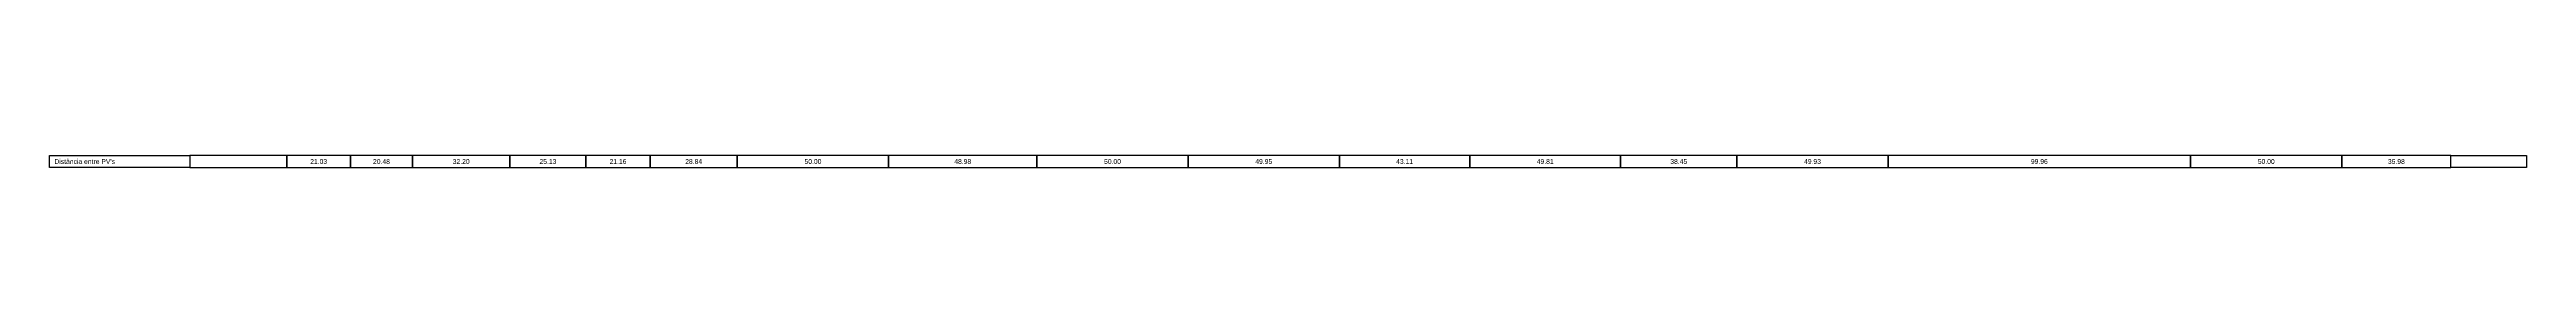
# Model space of a CAD drawing. Extents: x -160 to 364724, y -100 to 7353297.
# Drawn here: x 360043 to 360862, y 7350669 to 7350673 of the extents above; entities that cross this region are included whole.
import ezdxf
from ezdxf.enums import TextEntityAlignment as Align

# ---------------------------------------------------------------- set-up
doc = ezdxf.new("R2010")
doc.units = 0
doc.header["$LTSCALE"] = 5
doc.layers.add('PS_PERFIL_COTA_LIN', color=7, linetype='Continuous')
doc.layers.add('PS_PERFIL_COTA_TXT', color=5, linetype='Continuous')
doc.styles.get("Standard").update_dxf_attribs({"font": 'arial.ttf'})

msp = doc.modelspace()

# ---------------------------------------------------------------- linework, layer by layer
at = {"layer": 'PS_PERFIL_COTA_LIN', "linetype": 'Continuous'}
for points in [[(360089.612, 7350673.218), (360089.612, 7350669.218), (360043.212, 7350669.218), (360043.212, 7350673.218)], [(360089.612, 7350673.218), (360089.612, 7350669.218), (360121.612, 7350669.218), (360121.612, 7350673.218)], [(360121.612, 7350673.218), (360121.612, 7350669.218), (360142.643, 7350669.218), (360142.643, 7350673.218)], [(360142.643, 7350673.218), (360142.643, 7350669.218), (360163.122, 7350669.218), (360163.122, 7350673.218)], [(360163.122, 7350673.218), (360163.122, 7350669.218), (360195.326, 7350669.218), (360195.326, 7350673.218)], [(360195.326, 7350673.218), (360195.326, 7350669.218), (360220.455, 7350669.218), (360220.455, 7350673.218)], [(360220.455, 7350673.218), (360220.455, 7350669.218), (360241.612, 7350669.218), (360241.612, 7350673.218)], [(360241.612, 7350673.218), (360241.612, 7350669.218), (360270.457, 7350669.218), (360270.457, 7350673.218)], [(360270.457, 7350673.218), (360270.457, 7350669.218), (360320.457, 7350669.218), (360320.457, 7350673.218)], [(360320.457, 7350673.218), (360320.457, 7350669.218), (360369.432, 7350669.218), (360369.432, 7350673.218)], [(360369.432, 7350673.218), (360369.432, 7350669.218), (360419.432, 7350669.218), (360419.432, 7350673.218)], [(360419.432, 7350673.218), (360419.432, 7350669.218), (360469.378, 7350669.218), (360469.378, 7350673.218)], [(360469.378, 7350673.218), (360469.378, 7350669.218), (360512.485, 7350669.218), (360512.485, 7350673.218)], [(360512.485, 7350673.218), (360512.485, 7350669.218), (360562.297, 7350669.218), (360562.297, 7350673.218)], [(360562.297, 7350673.218), (360562.297, 7350669.218), (360600.745, 7350669.218), (360600.745, 7350673.218)], [(360600.745, 7350673.218), (360600.745, 7350669.218), (360650.677, 7350669.218), (360650.677, 7350673.218)], [(360650.677, 7350673.218), (360650.677, 7350669.218), (360750.64, 7350669.218), (360750.64, 7350673.218)], [(360750.64, 7350673.218), (360750.64, 7350669.218), (360800.639, 7350669.218), (360800.639, 7350673.218)], [(360800.639, 7350673.218), (360800.639, 7350669.218), (360836.621, 7350669.218), (360836.621, 7350673.218)], [(360861.612, 7350673.218), (360861.612, 7350669.218), (360836.621, 7350669.218), (360836.621, 7350673.218)]]:
    msp.add_lwpolyline(points, close=True, dxfattribs=at)

# ---------------------------------------------------------------- texts
at = {"layer": 'PS_PERFIL_COTA_TXT'}
msp.add_text("Distância entre PV's", height=1.6, dxfattribs=at).set_placement((360044.812, 7350671.218), align=Align.MIDDLE_LEFT)
for s, p in [('21.03', (360132.128, 7350671.218)), ('20.48', (360152.882, 7350671.218)), ('32.20', (360179.224, 7350671.218)), ('25.13', (360207.89, 7350671.218)), ('21.16', (360231.034, 7350671.218)), ('28.84', (360256.034, 7350671.218)), ('50.00', (360295.457, 7350671.218)), ('48.98', (360344.945, 7350671.218)), ('50.00', (360394.432, 7350671.218)), ('49.95', (360444.405, 7350671.218)), ('43.11', (360490.931, 7350671.218)), ('49.81', (360537.391, 7350671.218)), ('38.45', (360581.521, 7350671.218)), ('49.93', (360625.711, 7350671.218)), ('99.96', (360700.659, 7350671.218)), ('50.00', (360775.64, 7350671.218)), ('35.98', (360818.63, 7350671.218))]:
    msp.add_text(s, height=1.6, dxfattribs=at).set_placement(p, align=Align.MIDDLE_CENTER)

doc.saveas('drawing.dxf')
